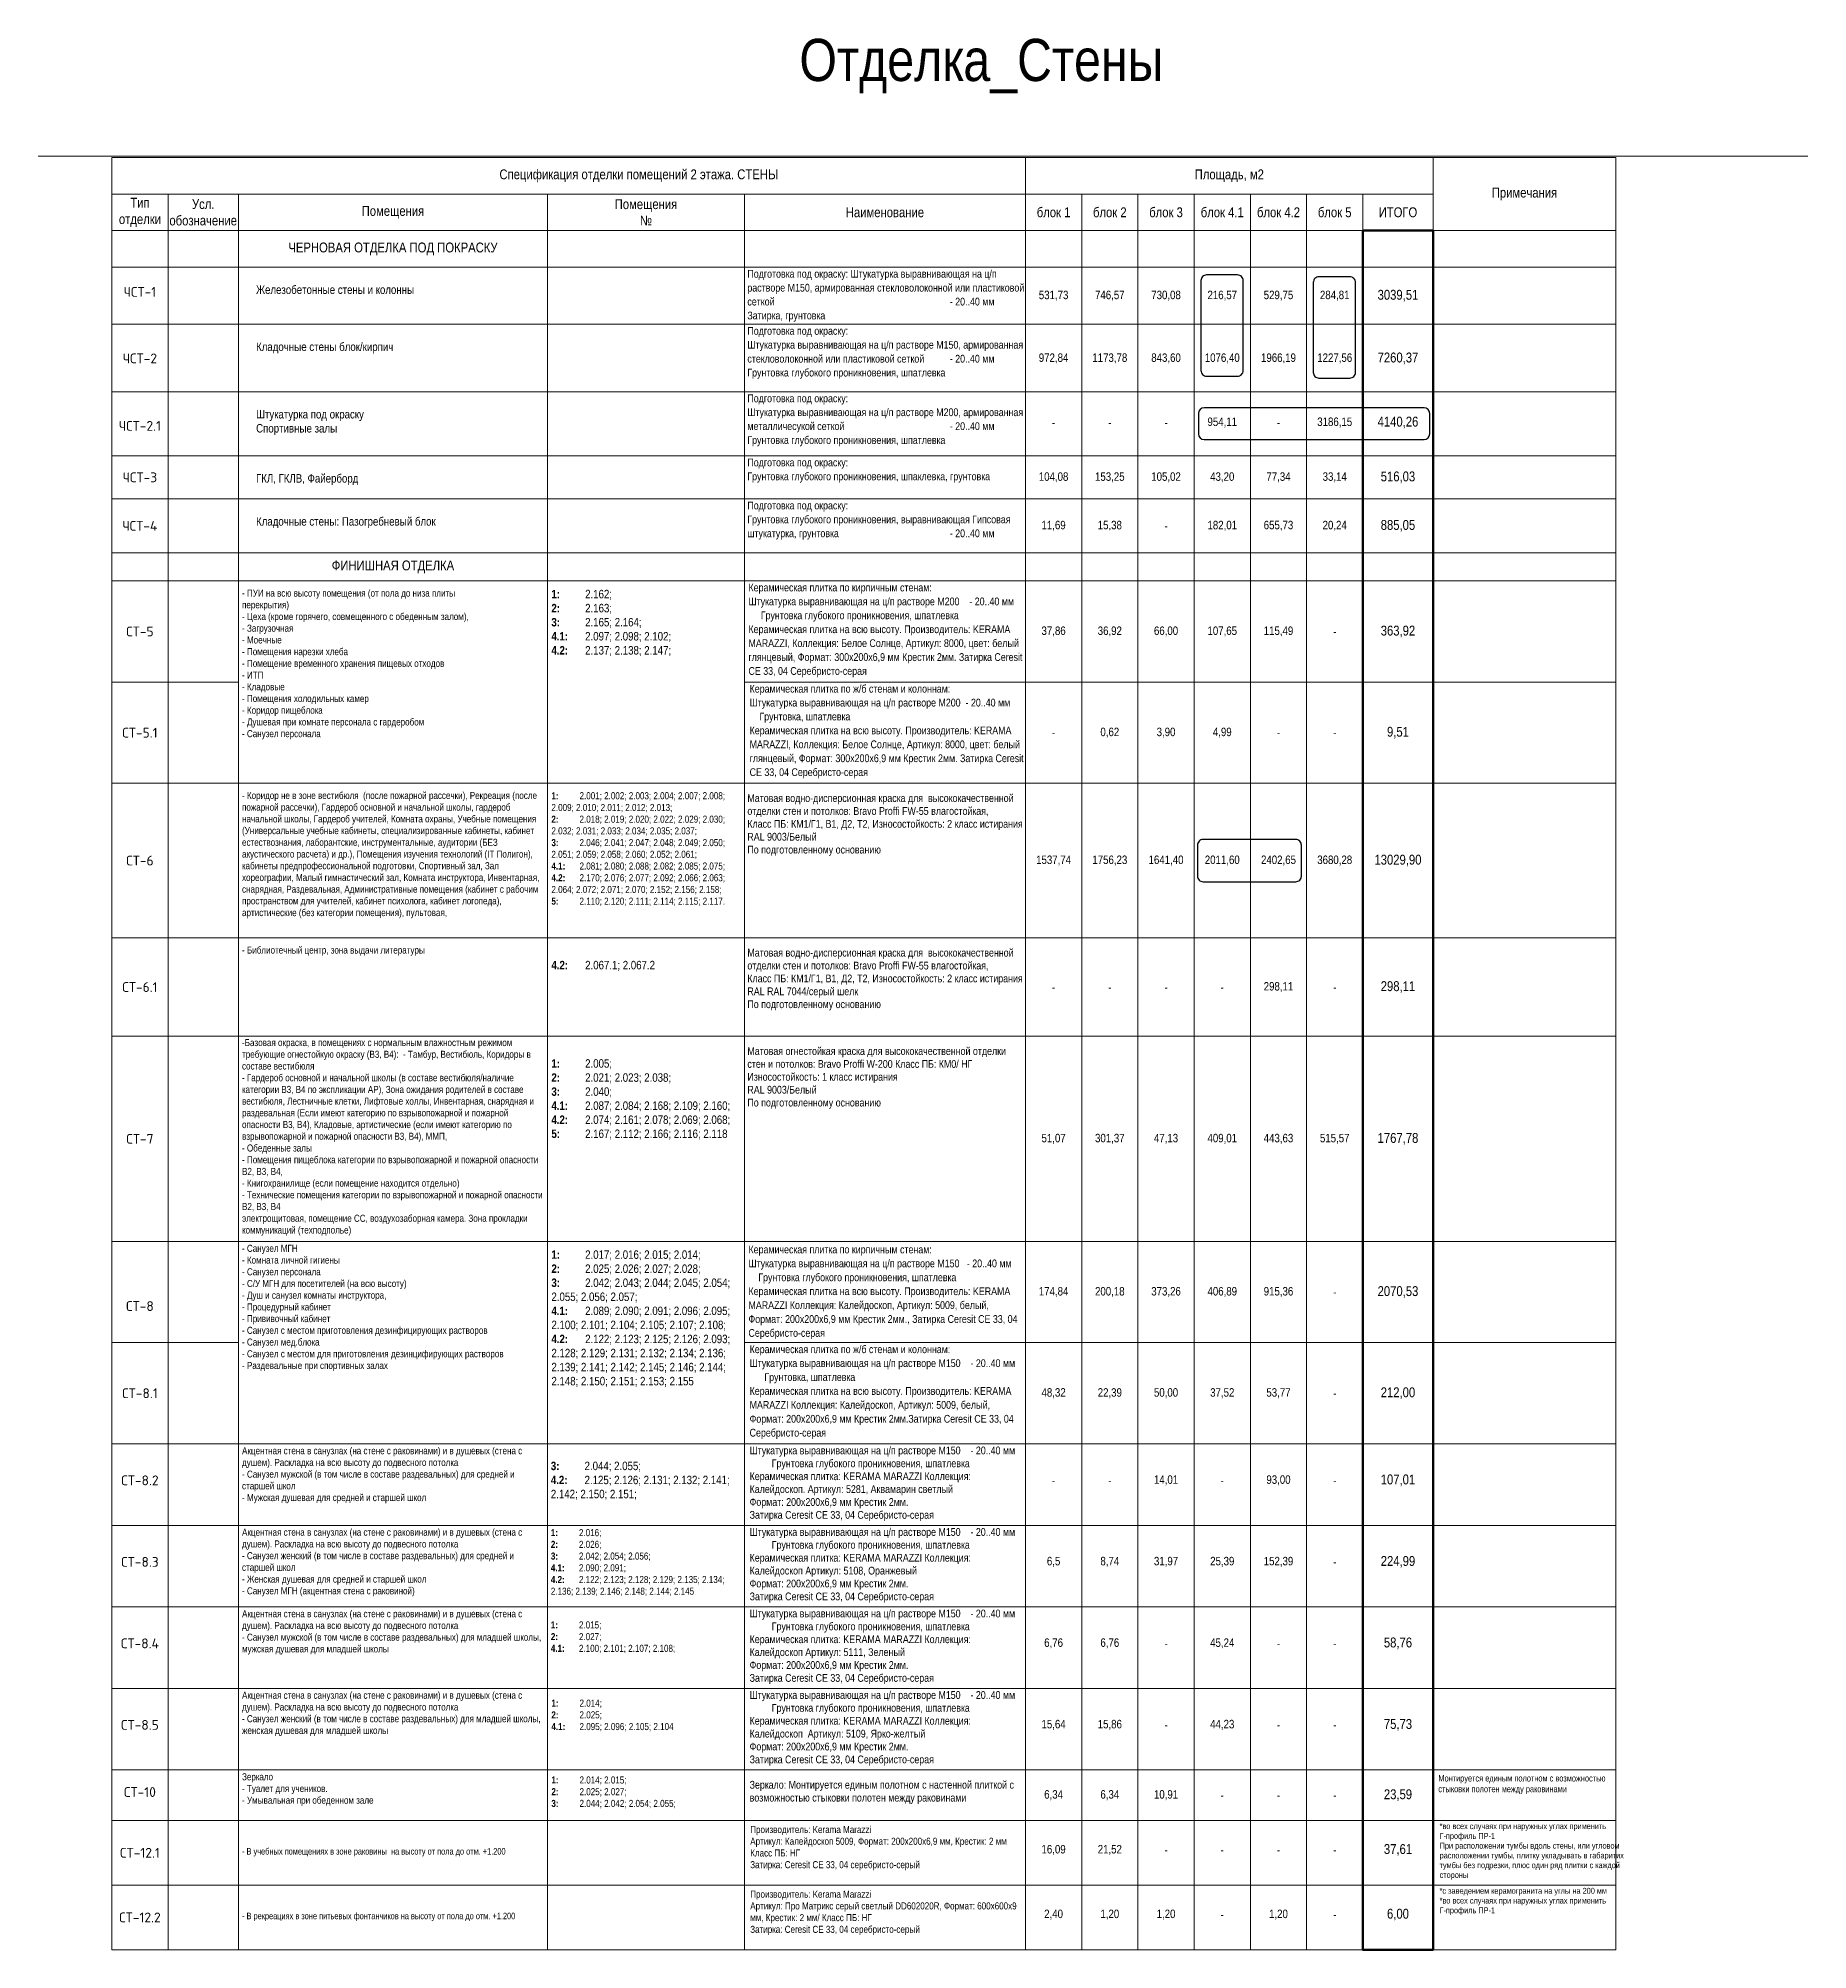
# Model space of a CAD drawing. Header units: millimetres. Extents: x -328335 to 1213373, y -208171 to 164144.
# Drawn here: x -132214 to -69268, y -133194 to -65188 of the extents above; entities that cross this region are included whole.
import ezdxf

# ---------------------------------------------------------------- set-up
doc = ezdxf.new("R2010")
doc.units = ezdxf.units.MM
doc.header["$LTSCALE"] = 0.5
doc.layers.get('Defpoints').update_dxf_attribs({"color": 140})
for name, color, linetype, lineweight in [('АИ_Стены_марка', 7, 'Continuous', 9), ('АИ_Таблица', 7, 'Continuous', 13), ('АИ_Текст', 7, 'Continuous', 13), ('АР6_ИЗМ_расчетов_август', 10, 'Continuous', 40), ('АР_Узлы_сечения', 10, 'Continuous', 25)]:
    doc.layers.add(name, color=color, linetype=linetype, lineweight=lineweight)
doc.layers.add('АР_Делит', color=120, linetype='Continuous', lineweight=0, plot=False)
doc.styles.add('Isocpeur3', font='isocpeur.ttf')
doc.styles.add('style1', font='ARIALN.TTF')

msp = doc.modelspace()

# ---------------------------------------------------------------- texts
at = {"layer": 'АИ_Стены_марка', "color": 0, "char_height": 350, "width": 2000, "attachment_point": 5, "style": 'Isocpeur3'}
for s, insert in [('ЧСТ-1', (-128595.701, -74212.224)), ('ЧСТ-2', (-128595.701, -76579.172)), ('ЧСТ-2.1', (-128595.701, -78979.172)), ('ЧСТ-3', (-128595.701, -80810.186)), ('ЧСТ-4', (-128595.701, -82535.094)), ('СТ-5', (-128595.701, -86294.401)), ('СТ-5.1', (-128595.701, -89894.401)), ('СТ-6', (-128595.701, -94444.401)), ('СТ-6.1', (-128595.701, -98944.378)), ('СТ-7', (-128595.701, -104344.355)), ('СТ-8', (-128595.701, -110294.355)), ('СТ-8.1', (-128595.701, -113394.355)), ('СТ-8.2', (-128595.701, -116494.355)), ('СТ-8.3', (-128595.701, -119394.355)), ('СТ-8.4', (-128595.701, -122294.355)), ('СТ-8.5', (-128595.701, -125194.355)), ('СТ-10', (-128595.701, -127582.986)), ('СТ-12.1', (-128595.701, -129744.355)), ('СТ-12.2', (-128595.701, -132044.355))]:
    msp.add_mtext(s, dxfattribs=dict(at, insert=insert))
at = {"layer": 'АИ_Текст', "color": 0, "style": 'style1'}
for s, insert, char_height, width, attachment_point in [('Спецификация отделки помещений 2 этажа. СТЕНЫ', (-110845.701, -70082.371), 350, 27500, 5), ('Площадь, м2', (-89845.701, -70082.371), 350, 14500, 5), ('Примечания', (-79345.701, -70732.371), 350, 6500, 5), ('Тип отделки', (-128595.701, -71382.371), 350, 2000, 5), ('Усл. обозначение', (-126345.701, -71382.371), 350, 2500, 5), ('Помещения', (-119595.701, -71382.371), 350, 11000, 5), ('Помещения\\P№', (-110595.701, -71382.371), 350, 7000, 5), ('Наименование', (-102095.701, -71382.371), 350, 10000, 5), ('блок 1', (-96095.701, -71382.371), 350, 2000, 5), ('блок 2', (-94095.701, -71382.371), 350, 2000, 5), ('блок 3', (-92095.701, -71382.371), 350, 2000, 5), ('блок 4.1', (-90095.701, -71382.371), 350, 2000, 5), ('блок 4.2', (-88095.701, -71382.371), 350, 2000, 5), ('блок 5', (-86095.701, -71382.371), 350, 2000, 5), ('ИТОГО', (-83845.701, -71382.371), 350, 2500, 5), ('ЧЕРНОВАЯ ОТДЕЛКА ПОД ПОКРАСКУ', (-119595.701, -72682.371), 350, 11000, 5), ('\\pxa0.66667,sm1.07917;{\\H0.91667x;\\C256;Подготовка под окраску: Штукатурка выравнивающая на ц/п растворе М150, армированная стекловолоконной или пластиковой сеткой^I^I^I^I^I^I- 20..40 мм          Затирка, грунтовка}', (-106988.071, -73430.843), 300, 9892.36988, 1), ('Железобетонные стены и колонны', (-124462.922, -73983.702), 300, 10868.15031, 1), ('\\pxa0.66667,sm1.07917;{\\H0.91667x;\\C256;Подготовка под окраску:\\PШтукатурка выравнивающая на ц/п растворе М150, армированная стекловолоконной или пластиковой сеткой^I- 20..40 мм           Грунтовка глубокого проникновения, шпатлевка}', (-106988.071, -75462.044), 300, 9892.36988, 1), ('Кладочные стены блок/кирпич', (-124462.922, -76014.903), 300, 10868.15031, 1), ('\\pxa0.66667,sm1.07917;{\\H0.91667x;\\C256;Подготовка под окраску:\\PШтукатурка выравнивающая на ц/п растворе М200, армированная металличесукой сеткой^I^I^I^I- 20..40 мм           Грунтовка глубокого проникновения, шпатлевка}', (-106988.071, -77862.044), 300, 9892.36988, 1), ('Штукатурка под окраску\\PСпортивные залы ', (-124462.922, -78414.903), 300, 10868.15031, 1), ('\\pxa0.66667,sm1.07917;{\\H0.91667x;\\C256;Подготовка под окраску:\\PГрунтовка глубокого проникновения, шпаклевка, грунтовка}', (-106988.071, -80143.059), 300, 9892.36988, 1), ('ГКЛ, ГКЛВ, Файерборд', (-124462.922, -80695.918), 300, 10868.15031, 1), ('Кладочные стены: Пазогребневый блок', (-124462.922, -82227.118), 300, 10868.15031, 1), ('\\pxa0.66667,sm1.07917;{\\H0.91667x;\\C256;Подготовка под окраску:\\PГрунтовка глубокого проникновения, выравнивающая Гипсовая штукатурка, грунтовка^I^I^I^I- 20..40 мм ^I^I^I^I}', (-106988.071, -81674.259), 300, 9892.36988, 1), ('ФИНИШНАЯ ОТДЕЛКА', (-119595.701, -83994.401), 350, 11000, 5), ('- ПУИ на всю высоту помещения (от пола до низа плиты\\Pперекрытия)\\P- Цеха (кроме горячего, совмещенного с обеденным залом), \\P- Загрузочная\\P- Моечные\\P- Помещения нарезки хлеба\\P- Помещение временного хранения пищевых отходов\\P- ИТП\\P- Кладовые\\P- Помещения холодильных камер \\P- Коридор пищеблока\\P- Душевая при комнате персонала с гардеробом\\P- Санузел персонала', (-124963.851, -84802.658), 250, 10868.15031, 1), ('{\\fArial Narrow|b1|i0|c204|p34;1:}^I2.162;  \\P{\\fArial Narrow|b1|i0|c204|p34;2:}^I2.163;   \\P{\\fArial Narrow|b1|i0|c204|p34;3:} ^I2.165; 2.164; \\P{\\fArial Narrow|b1|i0|c204|p34;4.1:}^I2.097; 2.098; 2.102; \\P{\\fArial Narrow|b1|i0|c204|p34;4.2:}^I2.137; 2.138; 2.147;\\P ', (-113958.851, -84812.649), 300, 6318.15579, 1), ('\\pxa0.66667,sm1.07917;{\\H0.91667x;\\C256;Керамическая плитка по кирпичным стенам:                    Штукатурка выравнивающая на ц/п растворе М200    - 20..40 мм           Грунтовка глубокого проникновения, шпатлевка          \\A1;Керамическая плитка на всю высоту. Производитель: KERAMA MARAZZI, Коллекция: Белое Солнце, Артикул: 8000, цвет: белый глянцевый, Формат: 300х200х6,9 мм Крестик 2мм. Затирка Ceresit СE 33, 04 Cеребристо-серая }', (-106948.634, -84592.873), 300, 9892.36988, 1), ('\\pxa0.66667,sm1.07917;{\\H0.91667x;\\C256;Керамическая плитка по ж/б стенам и колоннам:              Штукатурка выравнивающая на ц/п растворе М200  - 20..40 мм           Грунтовка, шпатлевка                                                    \\A1;Керамическая плитка на всю высоту. Производитель: KERAMA MARAZZI, Коллекция: Белое Солнце, Артикул: 8000, цвет: белый глянцевый, Формат: 300х200х6,9 мм Крестик 2мм. Затирка Ceresit СE 33, 04 Cеребристо-серая }', (-106908.483, -88192.873), 300, 9812.7815, 1), ('- Коридор не в зоне вестибюля  (после пожарной рассечки), Рекреация (после пожарной рассечки), Гардероб основной и начальной школы, гардероб  начальной школы, Гардероб учителей, Комната охраны, Учебные помещения (Универсальные учебные кабинеты, специализированные кабинеты, кабинет естествознания, лаборантские, инструментальные, аудитории (БЕЗ акустического расчета) и др.), Помещения изучения технологий (IT Полигон), кабинеты предпрофессиональной подготовки, Спортивный зал, Зал хореографии, Малый гимнастический зал, Комната инструктора, Инвентарная, снарядная, Раздевальная, Административные помещения (кабинет с рабочим пространством для учителей, кабинет психолога, кабинет логопеда), артистические (без категории помещения), пультовая,', (-124963.851, -92002.658), 250, 10868.15031, 1), ('{\\fArial Narrow|b1|i0|c204|p34;1: }^I2.001; 2.002; 2.003; 2.004; 2.007; 2.008; 2.009; 2.010; 2.011; 2.012; 2.013;\\P{\\fArial Narrow|b1|i0|c204|p34;2:}^I2.018; 2.019; 2.020; 2.022; 2.029; 2.030; 2.032; 2.031; 2.033; 2.034; 2.035; 2.037;   \\P{\\fArial Narrow|b1|i0|c204|p34;3: }^I2.046; 2.041; 2.047; 2.048; 2.049; 2.050; 2.051; 2.059; 2.058; 2.060; 2.052; 2.061;  \\P{\\fArial Narrow|b1|i0|c204|p34;4.1: }^I2.081; 2.080; 2.088; 2.082; 2.085; 2.075;\\P{\\fArial Narrow|b1|i0|c204|p34;4.2:} ^I2.170; 2.076; 2.077; 2.092; 2.066; 2.063; 2.064; 2.072; 2.071; 2.070; 2.152; 2.156; 2.158; \\P{\\fArial Narrow|b1|i0|c204|p34;5:}^I2.110; 2.120; 2.111; 2.114; 2.115; 2.117. ', (-113958.851, -92012.649), 250, 6628.5329, 1), ('\\pxa0.66667;{\\H0.91667x;\\C256;Матовая водно-дисперсионная краска для  высококачественной отделки стен и потолков: \\C242;\\c2564301;Bravo Proffi FW-55\\C256; влагостойкая, \\PКласс ПБ: КМ1/Г1, В1, Д2, Т2, Износостойкость: 2 класс истирания\\PRAL 9003/Белый\\PПо подготовленному основанию}', (-106988.071, -92083.564), 300, 9892.36988, 1), ('- Библиотечный центр, зона выдачи литературы ', (-124963.851, -97502.658), 250, 10868.15031, 1), ('\\pxa0.66667;{\\H0.91667x;\\C256;Матовая водно-дисперсионная краска для  высококачественной отделки стен и потолков: \\C242;\\c2564301;Bravo Proffi FW-55\\C256; влагостойкая, \\PКласс ПБ: КМ1/Г1, В1, Д2, Т2, Износостойкость: 2 класс истирания\\PRAL RAL 7044/серый шелк\\PПо подготовленному основанию}', (-106988.071, -97583.564), 300, 9892.36988, 1), ('\\P{\\fArial Narrow|b1|i0|c204|p34;4.2:^I}2.067.1; 2.067.2\\P ', (-113958.851, -97512.649), 300, 6318.15579, 1), ('-Базовая окраска, в помещениях с нормальным влажностным режимом требующие огнестойкую окраску (В3, В4):  - Тамбур, Вестибюль, Коридоры в составе вестибюля \\P- Гардероб основной и начальной школы (в составе вестибюля/наличие категории В3, В4 по экспликации АР), Зона ожидания родителей в составе вестибюля, Лестничные клетки, Лифтовые холлы, Инвентарная, снарядная и раздевальная (Если имеют категорию по взрывопожарной и пожарной опасности В3, В4), Кладовые, артистические (если имеют категорию по взрывопожарной и пожарной опасности В3, В4), ММП, \\P- Обеденные залы\\P- Помещения пищеблока категории по взрывопожарной и пожарной опасности В2, В3, В4, \\P- Книгохранилище (если помещение находится отдельно)\\P- Технические помещения категории по взрывопожарной и пожарной опасности В2, В3, В4                              \\Pэлектрощитовая, помещение СС, воздухозаборная камера. Зона прокладки коммуникаций (техподполье)', (-124963.851, -100794.055), 250, 10868.15031, 1), ('\\pxa0.66667;{\\H0.91667x;\\C256;Матовая огнестойкая краска для высококачественной отделки стен и потолков: \\C242;\\c2564301;Bravo Proffi W-200\\C256; Класс ПБ: КМ0/ НГ \\PИзносостойкость: 1 класс истирания\\PRAL 9003/Белый\\PПо подготовленному основанию}', (-106988.071, -101083.518), 300, 9892.36988, 1), (' \\P{\\fArial Narrow|b1|i0|c204|p34;1: }^I2.005; \\P{\\fArial Narrow|b1|i0|c204|p34;2:}^I2.021; 2.023; 2.038;  \\P{\\fArial Narrow|b1|i0|c204|p34;3: }^I2.040;\\P{\\fArial Narrow|b1|i0|c204|p34;4.1:}^I2.087; 2.084; 2.168; 2.109; 2.160; \\P{\\fArial Narrow|b1|i0|c204|p34;4.2:}^I2.074; 2.161; 2.078; 2.069; 2.068;  \\P{\\fArial Narrow|b1|i0|c204|p34;5:}^I2.167; 2.112; 2.166; 2.116; 2.118 ', (-113958.851, -101012.603), 300, 6673.09089, 1), ('- Санузел МГН\\P- Комната личной гигиены \\P- Санузел персонала\\P- С/У МГН для посетителей (на всю высоту)\\P- Душ и санузел комнаты инструктора,  \\P- Процедурный кабинет\\P- Прививочный кабинет\\P- Санузел с местом приготовления дезинфицирующих растворов\\P- Санузел мед.блока\\P- Санузел с местом для приготовления дезинцифирующих растворов\\P- Раздевальные при спортивных залах', (-124963.851, -108114.765), 250, 10868.15031, 1), ('{\\fArial Narrow|b1|i0|c204|p34;1:}^I2.017; 2.016; 2.015; 2.014; \\P{\\fArial Narrow|b1|i0|c204|p34;2:}^I2.025; 2.026; 2.027; 2.028;  \\P{\\fArial Narrow|b1|i0|c204|p34;3:}^I2.042; 2.043; 2.044; 2.045; 2.054; 2.055; 2.056; 2.057; \\P{\\fArial Narrow|b1|i0|c204|p34;4.1:}^I2.089; 2.090; 2.091; 2.096; 2.095; 2.100; 2.101; 2.104; 2.105; 2.107; 2.108; \\P{\\fArial Narrow|b1|i0|c204|p34;4.2:}^I2.122; 2.123; 2.125; 2.126; 2.093; 2.128; 2.129; 2.131; 2.132; 2.134; 2.136; 2.139; 2.141; 2.142; 2.145; 2.146; 2.144; 2.148; 2.150; 2.151; 2.153; 2.155 ', (-113958.851, -108312.603), 300, 6673.09089, 1), ('\\pxa0.66667,sm1.07917;{\\H0.91667x;\\C256;Керамическая плитка по кирпичным стенам:                    Штукатурка выравнивающая на ц/п растворе М150   - 20..40 мм           Грунтовка глубокого проникновения, шпатлевка          \\A1;Керамическая плитка на всю высоту. Производитель: KERAMA MARAZZI Коллекция: Калейдоскоп, Артикул: 5009, белый,   Формат: 200х200х6,9 мм Крестик 2мм., Затирка Ceresit СE 33, 04 Cеребристо-серая}', (-106948.634, -108143.583), 300, 9892.36988, 1), ('\\pxa0.66667,sm1.07917;{\\H0.91667x;\\C256;Керамическая плитка по ж/б стенам и колоннам:              Штукатурка выравнивающая на ц/п растворе М150    - 20..40 мм           Грунтовка, шпатлевка                                                    \\A1;Керамическая плитка на всю высоту. Производитель: KERAMA MARAZZI Коллекция: Калейдоскоп, Артикул: 5009, белый,  Формат: 200х200х6,9 мм Крестик 2мм.Затирка Ceresit СE 33, 04 Cеребристо-серая}', (-106908.483, -111692.828), 300, 9812.7815, 1), ('Акцентная стена в санузлах (на стене с раковинами) и в душевых (стена с душем). Раскладка на всю высоту до подвесного потолка \\P- Санузел мужской (в том числе в составе раздевальных) для средней и старшей школ\\P- Мужская душевая для средней и старшей школ', (-124963.851, -115314.765), 250, 10868.15031, 1), ('{\\H0.91667x;\\C256;Штукатурка выравнивающая на ц/п растворе М150    - 20..40 мм           Грунтовка глубокого проникновения, шпатлевка\\A1;\\PКерамическая плитка: KERAMA MARAZZI Коллекция: Калейдоскоп. Артикул: 5281, Аквамарин светлый\\PФормат: 200х200х6,9 мм Крестик 2мм.          \\PЗатирка Ceresit СE 33, 04 Cеребристо-серая}', (-106908.483, -115292.828), 300, 9567.88168, 1), ('\\P{\\fArial Narrow|b1|i0|c204|p34;3:}^I2.044; 2.055;  \\P{\\fArial Narrow|b1|i0|c204|p34;4.2:}^I2.125; 2.126; 2.131; 2.132; 2.141; 2.142; 2.150; 2.151;', (-113979.217, -115329.347), 300, 6728.62921, 1), ('Акцентная стена в санузлах (на стене с раковинами) и в душевых (стена с душем). Раскладка на всю высоту до подвесного потолка \\P- Санузел женский (в том числе в составе раздевальных) для средней и старшей школ\\P- Женская душевая для средней и старшей школ\\P- Санузел МГН (акцентная стена с раковиной)', (-124963.851, -118214.765), 250, 10637.03142, 1), ('{\\fArial Narrow|b1|i0|c204|p34;1: }^I2.016; \\P{\\fArial Narrow|b1|i0|c204|p34;2:}^I2.026;  \\P{\\fArial Narrow|b1|i0|c204|p34;3:}^I2.042; 2.054; 2.056;\\P{\\fArial Narrow|b1|i0|c204|p34;4.1:}^I2.090; 2.091; \\P{\\fArial Narrow|b1|i0|c204|p34;4.2:}^I2.122; 2.123; 2.128; 2.129; 2.135; 2.134; 2.136; 2.139; 2.146; 2.148; 2.144; 2.145  ', (-113979.217, -118229.347), 250, 6728.62921, 1), ('{\\H0.91667x;\\C256;Штукатурка выравнивающая на ц/п растворе М150    - 20..40 мм           Грунтовка глубокого проникновения, шпатлевка\\A1;\\PКерамическая плитка: KERAMA MARAZZI Коллекция: Калейдоскоп Артикул: 5108, Оранжевый\\PФормат: 200х200х6,9 мм Крестик 2мм.          \\PЗатирка Ceresit СE 33, 04 Cеребристо-серая}', (-106908.483, -118192.828), 300, 9567.88168, 1), ('Акцентная стена в санузлах (на стене с раковинами) и в душевых (стена с душем). Раскладка на всю высоту до подвесного потолка \\P- Санузел мужской (в том числе в составе раздевальных) для младшей школы, мужская душевая для младшей школы', (-124963.851, -121114.765), 250, 10637.27232, 1), ('{\\fArial Narrow|b1|i0|c204|p34;\\P1: }^I2.015;  \\P{\\fArial Narrow|b1|i0|c204|p34;2:}  ^I2.027;\\P{\\fArial Narrow|b1|i0|c204|p34;4.1:}^I2.100; 2.101; 2.107; 2.108;', (-113979.217, -121095.411), 250, 6728.62921, 1), ('{\\H0.91667x;\\C256;Штукатурка выравнивающая на ц/п растворе М150    - 20..40 мм           Грунтовка глубокого проникновения, шпатлевка\\A1;\\PКерамическая плитка: KERAMA MARAZZI Коллекция: Калейдоскоп Артикул: 5111, Зеленый\\PФормат: 200х200х6,9 мм Крестик 2мм.          \\PЗатирка Ceresit СE 33, 04 Cеребристо-серая}', (-106908.483, -121092.828), 300, 9567.88168, 1), ('Акцентная стена в санузлах (на стене с раковинами) и в душевых (стена с душем). Раскладка на всю высоту до подвесного потолка \\P- Санузел женский (в том числе в составе раздевальных) для младшей школы, женская душевая для младшей школы', (-124963.851, -124014.765), 250, 10868.15031, 1), ('{\\fArial Narrow|b1|i0|c204|p34;1: }^I2.014;   \\P{\\fArial Narrow|b1|i0|c204|p34;2: }^I2.025;  \\P{\\fArial Narrow|b1|i0|c204|p34;4.1:}^I2.095; 2.096; 2.105; 2.104', (-113958.851, -124294.946), 250, 6620.97974, 1), ('{\\H0.91667x;\\C256;Штукатурка выравнивающая на ц/п растворе М150    - 20..40 мм           Грунтовка глубокого проникновения, шпатлевка\\A1;\\PКерамическая плитка: KERAMA MARAZZI Коллекция: Калейдоскоп  Артикул: 5109, Ярко-желтый\\PФормат: 200х200х6,9 мм Крестик 2мм.          \\PЗатирка Ceresit СE 33, 04 Cеребристо-серая}', (-106908.483, -123992.828), 300, 9567.88168, 1), ('Зеркало \\P- Туалет для учеников. \\P- Умывальная при обеденном зале', (-124963.851, -126914.765), 250, 10868.15031, 1), ('{\\fArial Narrow|b1|i0|c204|p34;1:} ^I2.014; 2.015; \\P{\\fArial Narrow|b1|i0|c204|p34;2:}^I2.025; 2.027; \\P{\\fArial Narrow|b1|i0|c204|p34;3:} ^I2.044; 2.042; 2.054; 2.055;', (-113958.851, -127028.96), 250, 6620.97974, 1), ('\\A1;{\\H0.91667x;\\C256;Зеркало: Монтируется единым полотном с настенной плиткой с возможностью стыковки полотен между раковинами}', (-106908.483, -127186.957), 300, 9567.88168, 1), ('\\A1;{\\H0.91667x;\\C256;Монтируется единым полотном с возможностью стыковки полотен между раковинами}', (-82408.483, -126977.62), 250, 5928.0745, 1), ('\\pxl0.16667,se0.95417;{\\C256;Производитель: Kerama Marazzi\\P\\pb0.25,sm1;Артикул: Калейдоскоп 5009, Формат: 200х200х6,9 мм, Крестик: 2 мм\\PКласс ПБ: НГ\\PЗатирка: Ceresit СЕ 33, 04 серебристо-серый}', (-106928.319, -128791.978), 250, 9567.88168, 1), ('\\pxl0.175,b0.25,sm1;{\\H0.83333x;\\C256;*во всех случаях при наружных углах применить  Г-профиль ПР-1\\PПри расположении тумбы вдоль стены, или угловом расположении тумбы, плитку укладывать в габаритих тумбы без подрезки, плюс один ряд плитки с каждой стороны}', (-82408.483, -128692.828), 250, 6138.18383, 1), ('\\A1;{\\H0.91667x;\\C256;- В учебных помещениях в зоне раковины  на высоту от пола до отм. +1.200 }', (-124963.851, -129577.379), 250, 10868.15031, 1), ('\\pxl0.16667,se0.95417;{\\C256;Производитель: Kerama Marazzi\\P\\pb0.25,sm1;Артикул: Про Матрикс серый светлый DD602020R, Формат: 600х600х9 мм, Крестик: 2 мм/ Класс ПБ: НГ\\PЗатирка: Ceresit СЕ 33, 04 серебристо-серый}', (-106928.319, -131091.978), 250, 9567.88168, 1), ('\\pxl0.175,b0.25,sm1;{\\H0.83333x;\\C256;*с заведением керамогранита на углы на 200 мм\\P*во всех случаях при наружных углах применить  Г-профиль ПР-1}', (-82408.483, -130992.828), 250, 6138.18383, 1), ('\\A1;{\\H0.91667x;\\C256;- В рекреациях в зоне питьевых фонтанчиков на высоту от пола до отм. +1.200}', (-124963.851, -131877.379), 250, 10868.15031, 1)]:
    msp.add_mtext(s, dxfattribs=dict(at, insert=insert, char_height=char_height, width=width, attachment_point=attachment_point))
at = {"layer": 'АИ_Текст', "color": 7, "attachment_point": 5, "style": 'style1'}
for s, insert, char_height, width in [('531,73', (-96095.701, -74347.971), 300, 2000), ('746,57', (-94095.701, -74347.971), 300, 2000), ('730,08', (-92095.701, -74347.971), 300, 2000), ('216,57', (-90095.701, -74347.971), 300, 2000), ('529,75', (-88095.701, -74347.971), 300, 2000), ('284,81', (-86095.701, -74347.971), 300, 2000), ('972,84', (-96095.701, -76579.172), 300, 2000), ('1173,78', (-94095.701, -76579.172), 300, 2000), ('843,60', (-92095.701, -76579.172), 300, 2000), ('1076,40', (-90095.701, -76579.172), 300, 2000), ('1966,19', (-88095.701, -76579.172), 300, 2000), ('1227,56', (-86095.701, -76579.172), 300, 2000), ('-', (-96095.701, -78860.186), 300, 2000), ('-', (-94095.701, -78860.186), 300, 2000), ('-', (-92095.701, -78860.186), 300, 2000), ('954,11', (-90095.701, -78860.186), 300, 2000), ('-', (-88095.701, -78860.186), 300, 2000), ('3186,15', (-86095.701, -78860.186), 300, 2000), ('104,08', (-96095.701, -80810.186), 300, 2000), ('153,25', (-94095.701, -80810.186), 300, 2000), ('105,02', (-92095.701, -80810.186), 300, 2000), ('43,20', (-90095.701, -80810.186), 300, 2000), ('77,34', (-88095.701, -80810.186), 300, 2000), ('33,14', (-86095.701, -80810.186), 300, 2000), ('11,69', (-96095.701, -82535.094), 300, 2000), ('15,38', (-94095.701, -82535.094), 300, 2000), ('-', (-92095.701, -82535.094), 300, 2000), ('182,01', (-90095.701, -82535.094), 300, 2000), ('655,73', (-88095.701, -82535.094), 300, 2000), ('20,24', (-86095.701, -82535.094), 300, 2000), ('37,86', (-96095.701, -86294.401), 300, 2000), ('36,92', (-94095.701, -86294.401), 300, 2000), ('66,00', (-92095.701, -86294.401), 300, 2000), ('107,65', (-90095.701, -86294.401), 300, 2000), ('115,49', (-88095.701, -86294.401), 300, 2000), ('-', (-86095.701, -86294.401), 300, 2000), ('363,92', (-83845.701, -86294.401), 350, 2500), ('0,62', (-94095.701, -89894.401), 300, 2000), ('3,90', (-92095.701, -89894.401), 300, 2000), ('4,99', (-90095.701, -89894.401), 300, 2000), ('9,51', (-83845.701, -89894.401), 350, 2500), ('-', (-96095.701, -89894.401), 300, 2000), ('-', (-88095.701, -89894.401), 300, 2000), ('-', (-86095.701, -89894.401), 300, 2000), ('1537,74', (-96095.701, -94444.401), 300, 2000), ('1756,23', (-94095.701, -94444.401), 300, 2000), ('1641,40', (-92095.701, -94444.401), 300, 2000), ('2011,60', (-90095.701, -94444.401), 300, 2000), ('2402,65', (-88095.701, -94444.401), 300, 2000), ('3680,28', (-86095.701, -94444.401), 300, 2000), ('51,07', (-96095.701, -104344.355), 300, 2000), ('301,37', (-94095.701, -104344.355), 300, 2000), ('47,13', (-92095.701, -104344.355), 300, 2000), ('409,01', (-90095.701, -104344.355), 300, 2000), ('443,63', (-88095.701, -104344.355), 300, 1787.46659), ('515,57', (-86095.701, -104344.355), 300, 2000), ('174,84', (-96095.701, -109794.355), 300, 2000), ('200,18', (-94095.701, -109794.355), 300, 2000), ('373,26', (-92095.701, -109794.355), 300, 2000), ('406,89', (-90095.701, -109794.355), 300, 2000), ('915,36', (-88095.701, -109794.355), 300, 2000), ('-', (-86095.701, -109794.355), 300, 2000), ('48,32', (-96095.701, -113394.355), 300, 2000), ('22,39', (-94095.701, -113394.355), 300, 2000), ('50,00', (-92095.701, -113394.355), 300, 2000), ('37,52', (-90095.701, -113394.355), 300, 2000), ('53,77', (-88095.701, -113394.355), 300, 2000), ('-', (-86095.701, -113394.355), 300, 2000), ('-', (-96095.701, -116494.355), 300, 2000), ('-', (-94095.701, -116494.355), 300, 2000), ('-', (-90095.701, -116494.355), 300, 2000), ('93,00', (-88095.701, -116494.355), 300, 2000), ('-', (-86095.701, -116494.355), 300, 2000), ('25,39', (-90095.701, -119394.355), 300, 2000), ('152,39', (-88095.701, -119394.355), 300, 2000), ('-', (-86095.701, -119394.355), 300, 2000), ('-', (-92095.701, -122294.355), 300, 2000), ('45,24', (-90095.701, -122294.355), 300, 2000), ('-', (-88095.701, -122294.355), 300, 2000), ('-', (-86095.701, -122294.355), 300, 2000), ('58,76', (-83845.701, -122294.355), 350, 2500), ('44,23', (-90095.701, -125194.355), 300, 2000), ('75,73', (-83845.701, -125194.355), 350, 2500), ('-', (-92095.701, -125194.355), 300, 2000), ('-', (-88095.701, -125194.355), 300, 2000), ('-', (-86095.701, -125194.355), 300, 2000), ('-', (-90095.701, -127694.355), 300, 2000), ('-', (-88095.701, -127694.355), 300, 2000), ('-', (-86095.701, -127694.355), 300, 2000), ('23,59', (-83845.701, -127694.355), 350, 2500), ('-', (-90095.701, -129644.404), 300, 2000), ('-', (-88095.701, -129644.404), 300, 2000), ('-', (-86095.701, -129644.404), 300, 2000), ('1,20', (-88095.701, -131944.404), 300, 2000), ('-', (-90095.701, -131944.404), 300, 2000), ('-', (-86095.701, -131944.404), 300, 2000)]:
    msp.add_mtext(s, dxfattribs=dict(at, insert=insert, char_height=char_height, width=width))
at = {"layer": 'АИ_Текст', "color": 1, "char_height": 350, "width": 2500, "attachment_point": 5, "style": 'style1'}
for s, insert in [('3039,51', (-83845.701, -74347.971)), ('7260,37', (-83845.701, -76579.172)), ('4140,26', (-83845.701, -78860.186)), ('516,03', (-83845.701, -80810.186)), ('885,05', (-83845.701, -82535.094)), ('13029,90', (-83845.701, -94444.401)), ('1767,78', (-83845.701, -104344.355)), ('2070,53', (-83845.701, -109794.355)), ('212,00', (-83845.701, -113394.355)), ('107,01', (-83845.701, -116494.355)), ('224,99', (-83845.701, -119394.355)), ('37,61', (-83845.701, -129644.404)), ('6,00', (-83845.701, -131944.404))]:
    msp.add_mtext(s, dxfattribs=dict(at, insert=insert))
at = {"layer": 'АИ_Текст', "attachment_point": 5, "style": 'style1'}
for s, insert, char_height, width in [('-', (-96095.701, -98944.378), 300, 2000), ('-', (-94095.701, -98944.378), 300, 2000), ('-', (-92095.701, -98944.378), 300, 2000), ('-', (-90095.701, -98944.378), 300, 2000), ('298,11', (-88095.701, -98944.378), 300, 2000), ('-', (-86095.701, -98944.378), 300, 2000), ('298,11', (-83845.701, -98944.378), 350, 2500)]:
    msp.add_mtext(s, dxfattribs=dict(at, insert=insert, char_height=char_height, width=width))
at = {"layer": 'АИ_Текст', "color": 5, "char_height": 300, "width": 2000, "attachment_point": 5, "style": 'style1'}
for s, insert in [('14,01', (-92095.701, -116494.355)), ('6,5', (-96095.701, -119394.355)), ('8,74', (-94095.701, -119394.355)), ('31,97', (-92095.701, -119394.355)), ('6,76', (-96095.701, -122294.355)), ('6,76', (-94095.701, -122294.355)), ('15,64', (-96095.701, -125194.355)), ('15,86', (-94095.701, -125194.355)), ('6,34', (-96095.701, -127694.355)), ('6,34', (-94095.701, -127694.355)), ('10,91', (-92095.701, -127694.355)), ('16,09', (-96095.701, -129644.404)), ('21,52', (-94095.701, -129644.404)), ('-', (-92095.701, -129644.404)), ('2,40', (-96095.701, -131944.404)), ('1,20', (-94095.701, -131944.404)), ('1,20', (-92095.701, -131944.404))]:
    msp.add_mtext(s, dxfattribs=dict(at, insert=insert))
at = {"layer": 'АР_Делит', "color": 5, "insert": (-105138.679, -66177.279), "char_height": 1500, "attachment_point": 4, "style": 'style1'}
msp.add_mtext_dynamic_manual_height_columns('Отделка_Стены', width=14950.81335, gutter_width=937.5, heights=[0], dxfattribs=at)

# ---------------------------------------------------------------- blocks, each defined once
blk = doc.blocks.new('*U482')
at = {"color": 0, "lineweight": -2}
blk.add_lwpolyline([(-1650, -750), (1650, -750, 0.414214), (1850, -550), (1850, 550, 0.414214), (1650, 750), (-1650, 750, 0.414214), (-1850, 550), (-1850, -550, 0.414214)], format="xyb", close=True, dxfattribs=at)
blk = doc.blocks.new('*U483')
at = {"color": 0, "lineweight": -2}
blk.add_lwpolyline([(-550, -1800), (550, -1800, 0.414214), (750, -1600), (750, 1600, 0.414214), (550, 1800), (-550, 1800, 0.414214), (-750, 1600), (-750, -1600, 0.414214)], format="xyb", close=True, dxfattribs=at)

# ---------------------------------------------------------------- linework, layer by layer
at = {"layer": 'Defpoints', "lineweight": 90}
msp.add_lwpolyline([(-85095.701, -72032.371), (-82595.701, -72032.371), (-82595.701, -133194.355), (-85095.701, -133194.355)], close=True, dxfattribs=at)
at = {"layer": 'АИ_Таблица'}
for p, q in [((-97095.701, -69432.371), (-97095.701, -133194.355)), ((-82595.701, -69432.371), (-82595.701, -133194.355)), ((-129595.701, -70732.371), (-82595.701, -70732.371)), ((-127595.701, -70732.371), (-127595.701, -133194.355)), ((-125095.701, -70732.371), (-125095.701, -133194.355)), ((-114095.701, -70732.371), (-114095.701, -133194.355)), ((-107095.701, -70732.371), (-107095.701, -133194.355)), ((-95095.701, -70732.371), (-95095.701, -133194.355)), ((-93095.701, -70732.371), (-93095.701, -133194.355)), ((-91095.701, -70732.371), (-91095.701, -133194.355)), ((-89095.701, -70732.371), (-89095.701, -133194.355)), ((-87095.701, -70732.371), (-87095.701, -133194.355)), ((-85095.701, -70732.371), (-85095.701, -133194.355)), ((-129595.701, -72032.371), (-76095.701, -72032.371)), ((-129595.701, -73332.371), (-107095.701, -73332.371)), ((-129595.701, -73332.371), (-76095.701, -73332.371)), ((-107095.701, -73332.371), (-76095.701, -73332.371)), ((-129595.701, -75363.571), (-107095.701, -75363.571)), ((-107095.701, -75363.571), (-76095.701, -75363.571)), ((-129595.701, -77763.571), (-76095.701, -77763.571)), ((-129595.701, -80044.586), (-76095.701, -80044.586)), ((-129595.701, -81575.787), (-76095.701, -81575.787)), ((-129595.701, -83494.401), (-76095.701, -83494.401)), ((-129595.701, -84494.401), (-76095.701, -84494.401)), ((-129595.701, -88094.401), (-125095.701, -88094.401)), ((-107095.701, -88094.401), (-76095.701, -88094.401)), ((-129595.701, -91694.401), (-76095.701, -91694.401)), ((-129595.701, -97194.401), (-76095.701, -97194.401)), ((-129595.701, -100694.355), (-76095.701, -100694.355)), ((-129595.701, -107994.355), (-76095.701, -107994.355)), ((-129595.701, -111594.355), (-125095.701, -111594.355)), ((-107095.701, -111594.355), (-76095.701, -111594.355)), ((-129595.701, -115194.355), (-76095.701, -115194.355)), ((-129595.701, -118094.355), (-76095.701, -118094.355)), ((-129595.701, -120994.355), (-76095.701, -120994.355)), ((-129595.701, -123894.355), (-76095.701, -123894.355)), ((-129595.701, -126794.355), (-76095.701, -126794.355)), ((-129595.701, -126794.355), (-76095.701, -126794.355)), ((-129595.701, -128594.355), (-76095.701, -128594.355)), ((-129595.701, -128594.355), (-76095.701, -128594.355)), ((-129595.701, -130894.355), (-76095.701, -130894.355)), ((-129595.701, -133194.355), (-76095.701, -133194.355))]:
    msp.add_line(p, q, dxfattribs=at)
at = {"layer": 'АИ_Таблица', "lineweight": 20}
msp.add_lwpolyline([(-129595.701, -69432.371), (-76095.701, -69432.371), (-76095.701, -133194.355), (-129595.701, -133194.355)], close=True, dxfattribs=at)
at = {"layer": 'АР6_ИЗМ_расчетов_август', "lineweight": -2}
msp.add_lwpolyline([(-90740.368, -79467.918), (-82914.458, -79467.918, 0.414213562), (-82714.458, -79267.918), (-82714.458, -78533.36, 0.414213562), (-82914.458, -78333.36), (-90740.368, -78333.36, 0.414213562), (-90940.368, -78533.36), (-90940.368, -79267.918, 0.414213562)], format="xyb", close=True, dxfattribs=at)
at = {"layer": 'АР_Делит'}
msp.add_line((-132213.713, -69384.15), (-69268.422, -69384.15), dxfattribs=at)

# ---------------------------------------------------------------- block references
at = {"layer": 'АР_Узлы_сечения', "lineweight": 30}
for name, p in [('*U483', (-90102.669, -75409.559)), ('*U483', (-86107.04, -75475.868)), ('*U482', (-89129.241, -94445.998))]:
    msp.add_blockref(name, p, dxfattribs=at)

msp.set_redraw_order([(e.dxf.handle, doc.entitydb.next_handle()) for e in msp.query("TEXT MTEXT ATTDEF DIMENSION ARC_DIMENSION")])  # texts and dimensions are drawn at this point

doc.saveas('drawing.dxf')
